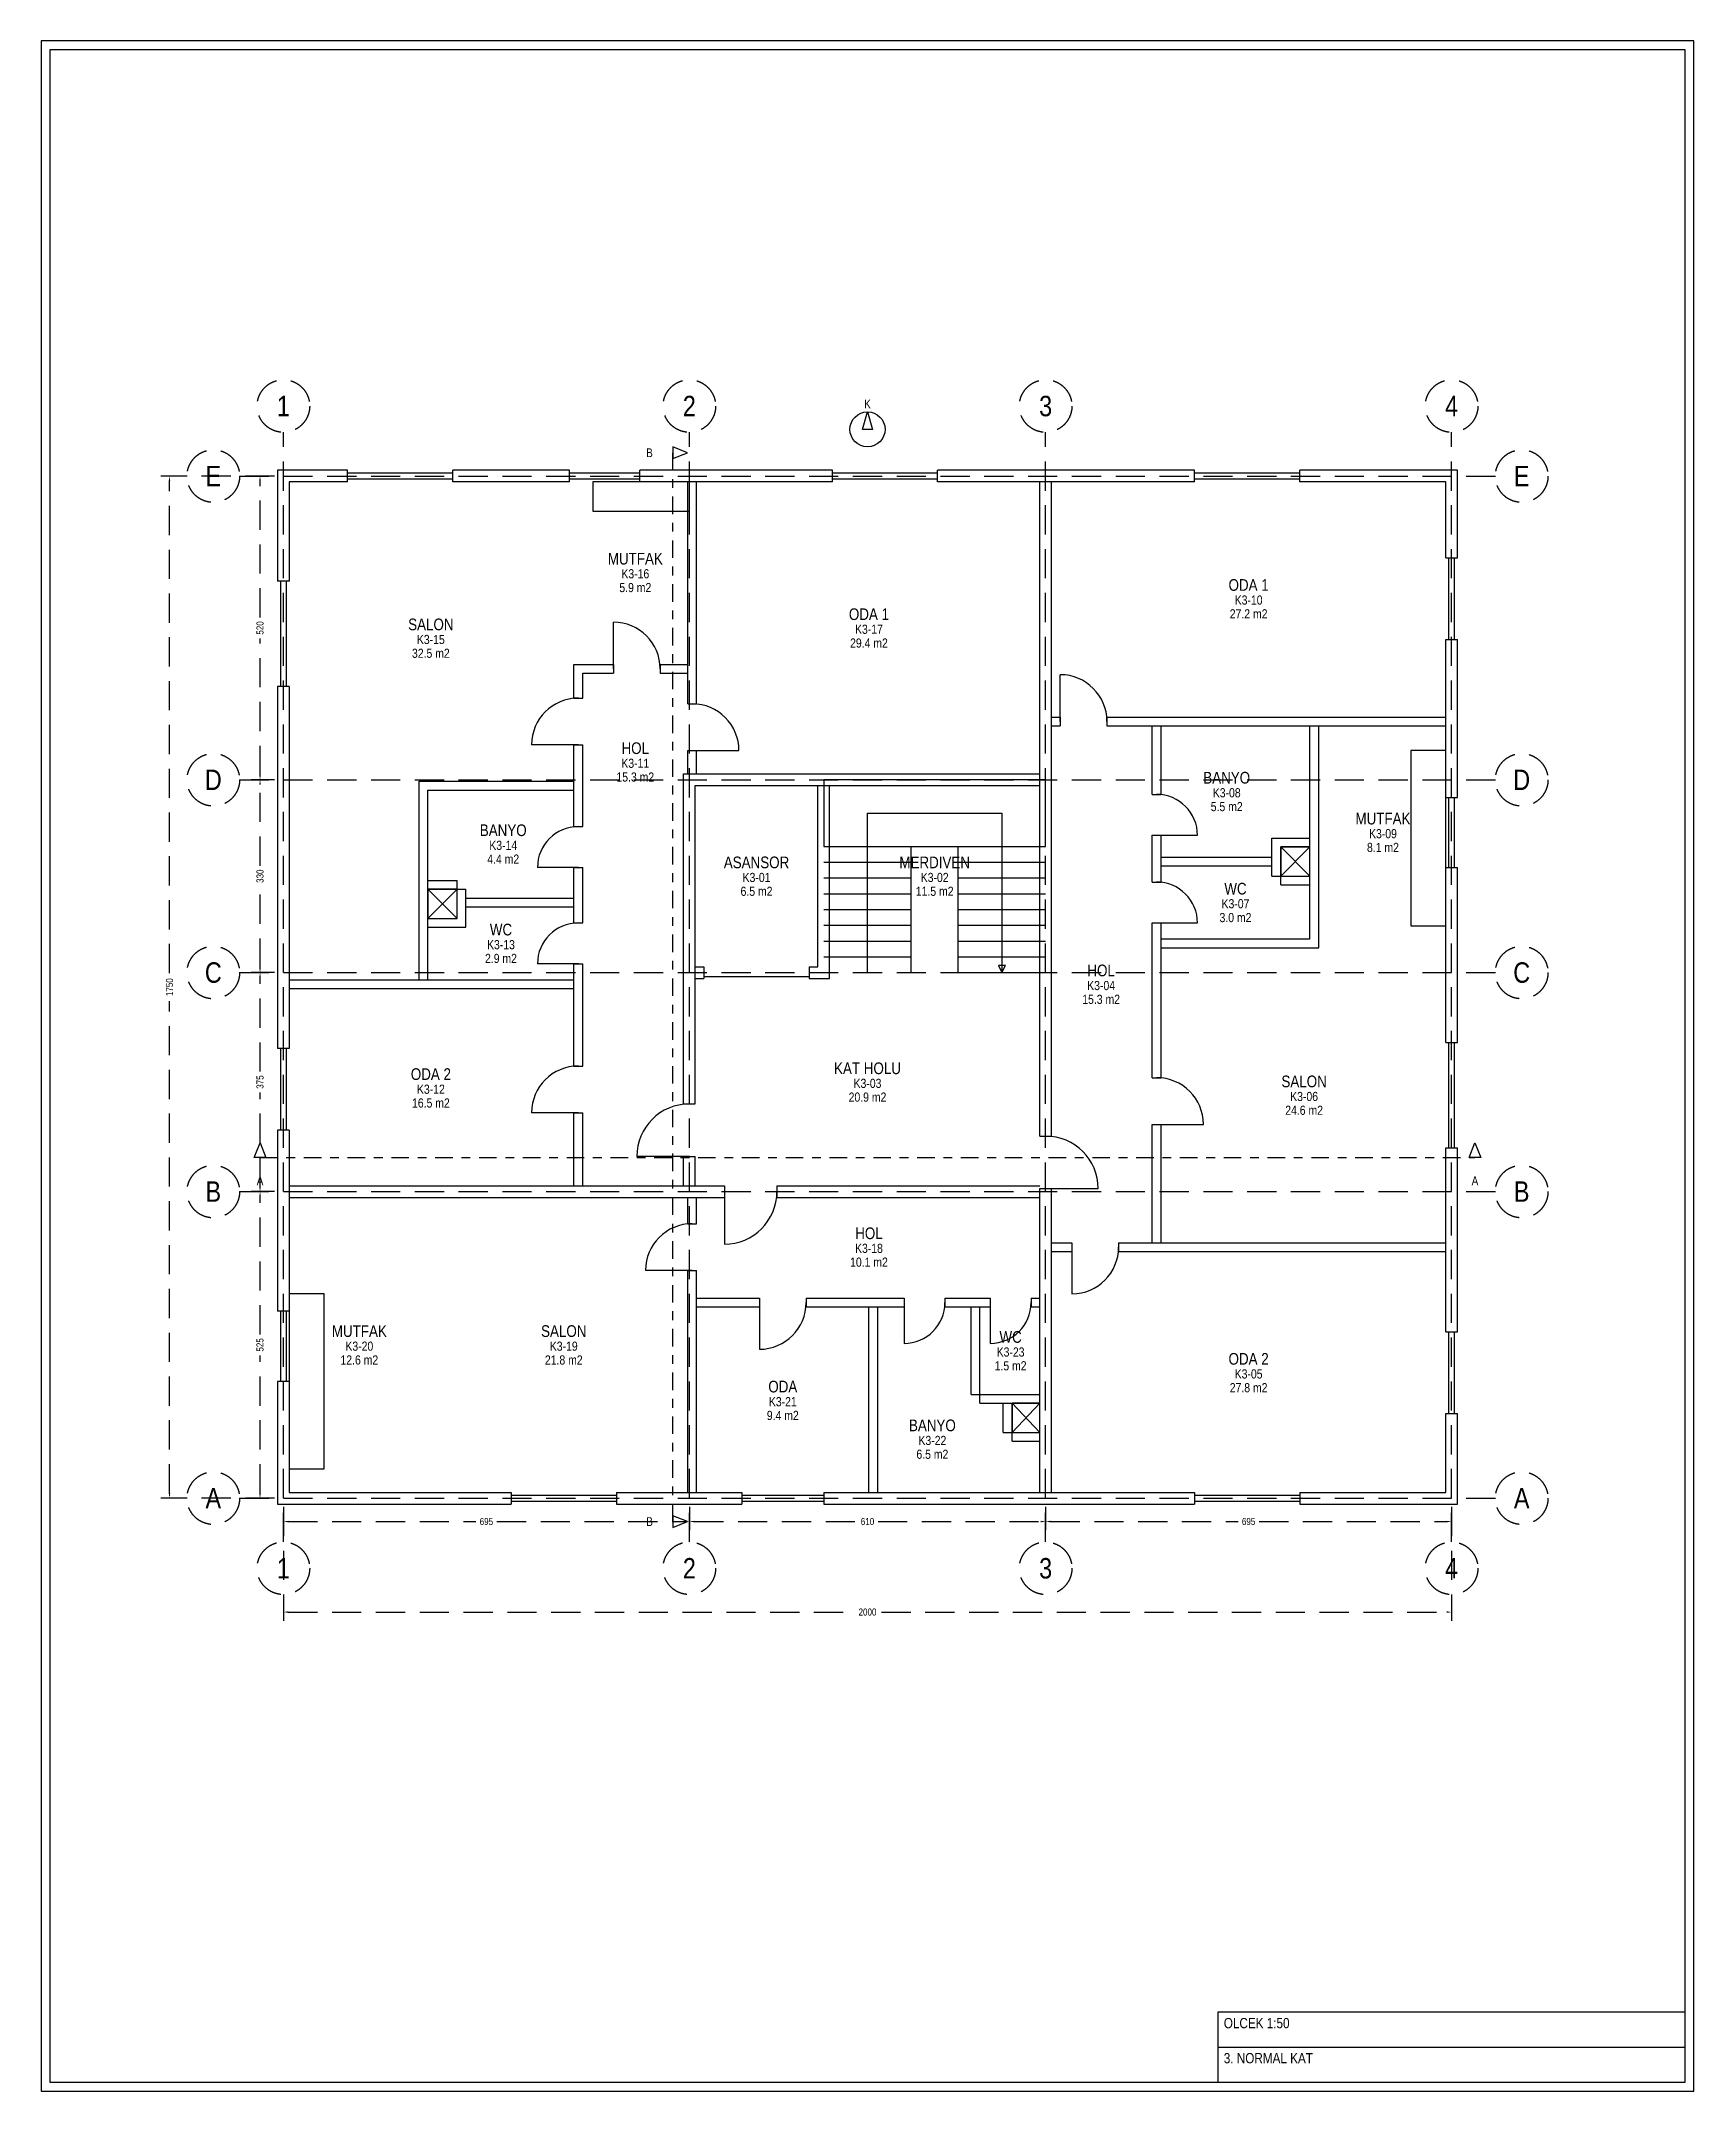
# Model space of a CAD drawing. Header units: millimetres. Extents: x -500 to 372900, y -10150 to 24950.
# Drawn here: x 151500 to 179800, y -10150 to 24950 of the extents above; entities that cross this region are included whole.
import ezdxf
from ezdxf.enums import TextEntityAlignment as Align

# ---------------------------------------------------------------- set-up
doc = ezdxf.new("R2010")
doc.units = ezdxf.units.MM
doc.linetypes.add('DASHED', pattern=[750, 500, -250])
doc.linetypes.add('KESIT_HATTI', pattern=[750, 300, -150, 150, -150])
for name, color, linetype, true_color in [('AKS', 8, 'DASHED', 0x434d58), ('KESIT', 1, 'KESIT_HATTI', 0xc81e1e), ('MERDIVEN', 7, 'Continuous', 0x3c7896), ('SAFT', 7, 'Continuous', 0xc8781e)]:
    doc.layers.add(name, color=color, linetype=linetype, true_color=true_color)
for name, color, linetype in [('CERCEVE', 7, 'Continuous'), ('DUVARLAR', 7, 'Continuous'), ('KAPI-PENCERE', 7, 'Continuous'), ('METIN', 7, 'Continuous'), ('MOBILYA', 7, 'Continuous')]:
    doc.layers.add(name, color=color, linetype=linetype)
doc.styles.get("Standard").update_dxf_attribs({"font": 'arialn.ttf'})
doc.dimstyles.get("Standard").update_dxf_attribs({"dimtxt": 2.5, "dimasz": 2.5, "dimexe": 1.25, "dimexo": 0.625, "dimtad": 1, "dimcen": 2.5, "dimazin": 3, "dimtfac": 1, "dimtmove": 0, "dimatfit": 3})

msp = doc.modelspace()

# ---------------------------------------------------------------- texts
at = {"layer": 'AKS'}
for s, p in [('1', (155650, 18700)), ('2', (162600, 18700)), ('3', (168700, 18700)), ('4', (175650, 18700)), ('E', (154450, 17500)), ('E', (176850, 17500)), ('D', (154450, 12300)), ('D', (176850, 12300)), ('C', (154450, 9000)), ('C', (176850, 9000)), ('B', (154450, 5250)), ('B', (176850, 5250)), ('A', (154450, 0)), ('A', (176850, 0)), ('1', (155650, -1200)), ('2', (162600, -1200)), ('3', (168700, -1200)), ('4', (175650, -1200))]:
    msp.add_text(s, height=350, dxfattribs=at).set_placement(p, align=Align.MIDDLE_CENTER)
at = {"layer": 'KESIT'}
for s, p in [('B', (161916.667, 17900)), ('A', (155250, 5433.333)), ('A', (176050, 5433.333)), ('B', (161916.667, -400))]:
    msp.add_text(s, height=150, dxfattribs=at).set_placement(p, align=Align.MIDDLE_CENTER)
at = {"layer": 'METIN'}
msp.add_text('K', height=150, dxfattribs=at).set_placement((165650, 18735), align=Align.MIDDLE_CENTER)
for s, p in [('OLCEK 1:50', (171750, -8900)), ('3. NORMAL KAT', (171750, -9500))]:
    msp.add_text(s, height=175, dxfattribs=at).set_placement(p, align=Align.TOP_LEFT)

# ---------------------------------------------------------------- blocks, each defined once
blk = doc.blocks.new('_CLOSEDFILLED')
at = {"color": 0, "linetype": 'BYBLOCK'}
blk.add_solid([(-1, 0.16), (0, 0), (-1, -0.16)], dxfattribs=at)
blk = doc.blocks.new('*D46')
at = {"layer": 'AKS'}
for p, q in [((155650, -150), (155650, -550)), ((162600, -150), (162600, -550)), ((155734, -400), (158945, -400)), ((159305, -400), (162516, -400))]:
    blk.add_line(p, q, dxfattribs=at)
at = {"layer": 'Defpoints'}
for p in [(155650, 0), (162600, 0), (155650, -400)]:
    blk.add_point(p, dxfattribs=at)
at = {"layer": 'AKS', "xscale": 84, "yscale": 84, "rotation": 180}
blk.add_blockref('_CLOSEDFILLED', (155650, -400), dxfattribs=at)
at = {"layer": 'AKS', "xscale": 84, "yscale": 84}
blk.add_blockref('_CLOSEDFILLED', (162600, -400), dxfattribs=at)
at = {"layer": 'AKS', "insert": (159125, -400), "char_height": 120, "attachment_point": 5}
blk.add_mtext('695', dxfattribs=at)
blk = doc.blocks.new('*D47')
at = {"layer": 'AKS'}
for p, q in [((162600, -150), (162600, -550)), ((168700, -150), (168700, -550)), ((162684, -400), (165470, -400)), ((165830, -400), (168616, -400))]:
    blk.add_line(p, q, dxfattribs=at)
at = {"layer": 'Defpoints'}
for p in [(162600, 0), (168700, 0), (162600, -400)]:
    blk.add_point(p, dxfattribs=at)
at = {"layer": 'AKS', "xscale": 84, "yscale": 84, "rotation": 180}
blk.add_blockref('_CLOSEDFILLED', (162600, -400), dxfattribs=at)
at = {"layer": 'AKS', "xscale": 84, "yscale": 84}
blk.add_blockref('_CLOSEDFILLED', (168700, -400), dxfattribs=at)
at = {"layer": 'AKS', "insert": (165650, -400), "char_height": 120, "attachment_point": 5}
blk.add_mtext('610', dxfattribs=at)
blk = doc.blocks.new('*D48')
at = {"layer": 'AKS'}
for p, q in [((168700, -150), (168700, -550)), ((175650, -150), (175650, -550)), ((168784, -400), (171995, -400)), ((172355, -400), (175566, -400))]:
    blk.add_line(p, q, dxfattribs=at)
at = {"layer": 'Defpoints'}
for p in [(168700, 0), (175650, 0), (168700, -400)]:
    blk.add_point(p, dxfattribs=at)
at = {"layer": 'AKS', "xscale": 84, "yscale": 84, "rotation": 180}
blk.add_blockref('_CLOSEDFILLED', (168700, -400), dxfattribs=at)
at = {"layer": 'AKS', "xscale": 84, "yscale": 84}
blk.add_blockref('_CLOSEDFILLED', (175650, -400), dxfattribs=at)
at = {"layer": 'AKS', "insert": (172175, -400), "char_height": 120, "attachment_point": 5}
blk.add_mtext('695', dxfattribs=at)
blk = doc.blocks.new('*D49')
at = {"layer": 'AKS'}
for p, q in [((155650, -150), (155650, -2100)), ((175650, -150), (175650, -2100)), ((155734, -1950), (165410, -1950)), ((165890, -1950), (175566, -1950))]:
    blk.add_line(p, q, dxfattribs=at)
at = {"layer": 'Defpoints'}
for p in [(155650, 0), (175650, 0), (155650, -1950)]:
    blk.add_point(p, dxfattribs=at)
at = {"layer": 'AKS', "xscale": 84, "yscale": 84, "rotation": 180}
blk.add_blockref('_CLOSEDFILLED', (155650, -1950), dxfattribs=at)
at = {"layer": 'AKS', "xscale": 84, "yscale": 84}
blk.add_blockref('_CLOSEDFILLED', (175650, -1950), dxfattribs=at)
at = {"layer": 'AKS', "insert": (165650, -1950), "char_height": 120, "attachment_point": 5}
blk.add_mtext('2000', dxfattribs=at)
blk = doc.blocks.new('*D50')
at = {"layer": 'AKS'}
for p, q in [((155500, 5250), (155100, 5250)), ((155250, 2805), (155250, 5166)), ((155250, 84), (155250, 2445)), ((155500, 0), (155100, 0))]:
    blk.add_line(p, q, dxfattribs=at)
at = {"layer": 'Defpoints'}
for p in [(155650, 5250), (155250, 0), (155650, 0)]:
    blk.add_point(p, dxfattribs=at)
at = {"layer": 'AKS', "xscale": 84, "yscale": 84}
for p, rotation in [((155250, 5250), 90), ((155250, 0), 270)]:
    blk.add_blockref('_CLOSEDFILLED', p, dxfattribs=dict(at, rotation=rotation))
at = {"layer": 'AKS', "insert": (155250, 2625), "char_height": 120, "attachment_point": 5, "rotation": 90}
blk.add_mtext('525', dxfattribs=at)
blk = doc.blocks.new('*D51')
at = {"layer": 'AKS'}
for p, q in [((155500, 9000), (155100, 9000)), ((155250, 7305), (155250, 8916)), ((155250, 5334), (155250, 6945)), ((155500, 5250), (155100, 5250))]:
    blk.add_line(p, q, dxfattribs=at)
at = {"layer": 'Defpoints'}
for p in [(155650, 9000), (155250, 5250), (155650, 5250)]:
    blk.add_point(p, dxfattribs=at)
at = {"layer": 'AKS', "xscale": 84, "yscale": 84}
for p, rotation in [((155250, 9000), 90), ((155250, 5250), 270)]:
    blk.add_blockref('_CLOSEDFILLED', p, dxfattribs=dict(at, rotation=rotation))
at = {"layer": 'AKS', "insert": (155250, 7125), "char_height": 120, "attachment_point": 5, "rotation": 90}
blk.add_mtext('375', dxfattribs=at)
blk = doc.blocks.new('*D52')
at = {"layer": 'AKS'}
for p, q in [((155500, 12300), (155100, 12300)), ((155250, 10830), (155250, 12216)), ((155250, 9084), (155250, 10470)), ((155500, 9000), (155100, 9000))]:
    blk.add_line(p, q, dxfattribs=at)
at = {"layer": 'Defpoints'}
for p in [(155650, 12300), (155250, 9000), (155650, 9000)]:
    blk.add_point(p, dxfattribs=at)
at = {"layer": 'AKS', "xscale": 84, "yscale": 84}
for p, rotation in [((155250, 12300), 90), ((155250, 9000), 270)]:
    blk.add_blockref('_CLOSEDFILLED', p, dxfattribs=dict(at, rotation=rotation))
at = {"layer": 'AKS', "insert": (155250, 10650), "char_height": 120, "attachment_point": 5, "rotation": 90}
blk.add_mtext('330', dxfattribs=at)
blk = doc.blocks.new('*D53')
at = {"layer": 'AKS'}
for p, q in [((155500, 17500), (155100, 17500)), ((155250, 15080), (155250, 17416)), ((155250, 12384), (155250, 14720)), ((155500, 12300), (155100, 12300))]:
    blk.add_line(p, q, dxfattribs=at)
at = {"layer": 'Defpoints'}
for p in [(155650, 17500), (155250, 12300), (155650, 12300)]:
    blk.add_point(p, dxfattribs=at)
at = {"layer": 'AKS', "xscale": 84, "yscale": 84}
for p, rotation in [((155250, 17500), 90), ((155250, 12300), 270)]:
    blk.add_blockref('_CLOSEDFILLED', p, dxfattribs=dict(at, rotation=rotation))
at = {"layer": 'AKS', "insert": (155250, 14900), "char_height": 120, "attachment_point": 5, "rotation": 90}
blk.add_mtext('520', dxfattribs=at)
blk = doc.blocks.new('*D54')
at = {"layer": 'AKS'}
for p, q in [((155500, 17500), (153550, 17500)), ((153700, 8990), (153700, 17416)), ((153700, 84), (153700, 8510)), ((155500, 0), (153550, 0))]:
    blk.add_line(p, q, dxfattribs=at)
at = {"layer": 'Defpoints'}
for p in [(155650, 17500), (153700, 0), (155650, 0)]:
    blk.add_point(p, dxfattribs=at)
at = {"layer": 'AKS', "xscale": 84, "yscale": 84}
for p, rotation in [((153700, 17500), 90), ((153700, 0), 270)]:
    blk.add_blockref('_CLOSEDFILLED', p, dxfattribs=dict(at, rotation=rotation))
at = {"layer": 'AKS', "insert": (153700, 8750), "char_height": 120, "attachment_point": 5, "rotation": 90}
blk.add_mtext('1750', dxfattribs=at)
blk = doc.blocks.new('MAHAL_ETIKET')
at = {"layer": 'METIN'}
for tag, height, p in [('MAHAL_ADI', 100, (0, 118)), ('MAHAL_KOD', 78, (0, -11)), ('ALAN', 78, (0, -129))]:
    blk.add_attdef(tag, text='', height=height, dxfattribs=at).set_placement(p, align=Align.MIDDLE_CENTER)

# ---------------------------------------------------------------- dimensions: what is measured, and where the dimension line sits
at = {"layer": 'AKS'}
for base, p1, p2, text, picture, middle in [((153700, 0), (155650, 0), (155650, 17500), '1750', '*D54', (153700, 8750)), ((155250, 12300), (155650, 12300), (155650, 17500), '520', '*D53', (155250, 14900)), ((155250, 9000), (155650, 9000), (155650, 12300), '330', '*D52', (155250, 10650)), ((155250, 5250), (155650, 5250), (155650, 9000), '375', '*D51', (155250, 7125)), ((155250, 0), (155650, 0), (155650, 5250), '525', '*D50', (155250, 2625))]:
    dim = msp.add_linear_dim(base=base, p1=p1, p2=p2, angle=90, text=text, dimstyle='Standard', override={"dimtxt": 120, "dimasz": 84, "dimexe": 150, "dimexo": 150, "dimgap": 80}, dxfattribs=at)
    dim.commit()
    dim.dimension.update_dxf_attribs({"geometry": picture, "text_midpoint": middle})
for base, p1, p2, text, picture, middle in [((155650, -400), (155650, 0), (162600, 0), '695', '*D46', (159125, -400)), ((155650, -1950), (155650, 0), (175650, 0), '2000', '*D49', (165650, -1950)), ((162600, -400), (162600, 0), (168700, 0), '610', '*D47', (165650, -400)), ((168700, -400), (168700, 0), (175650, 0), '695', '*D48', (172175, -400))]:
    dim = msp.add_linear_dim(base=base, p1=p1, p2=p2, text=text, dimstyle='Standard', override={"dimtxt": 120, "dimasz": 84, "dimexe": 150, "dimexo": 150, "dimgap": 80}, dxfattribs=at)
    dim.commit()
    dim.dimension.update_dxf_attribs({"geometry": picture, "text_midpoint": middle})

# ---------------------------------------------------------------- linework, layer by layer
at = {"layer": 'AKS', "linetype": 'DASHED'}
for p, q in [((155650, -750), (155650, 18250)), ((162600, -750), (162600, 18250)), ((168700, -750), (168700, 18250)), ((175650, -750), (175650, 18250)), ((154900, 17500), (176400, 17500)), ((154900, 12300), (176400, 12300)), ((154900, 9000), (176400, 9000)), ((154900, 5250), (176400, 5250)), ((154900, 0), (176400, 0))]:
    msp.add_line(p, q, dxfattribs=at)
at = {"layer": 'AKS'}
for centre in [(155650, 18700), (162600, 18700), (168700, 18700), (175650, 18700), (154450, 17500), (176850, 17500), (154450, 12300), (176850, 12300), (154450, 9000), (176850, 9000), (154450, 5250), (176850, 5250), (154450, 0), (176850, 0), (155650, -1200), (162600, -1200), (168700, -1200), (175650, -1200)]:
    msp.add_circle(centre, 450, dxfattribs=at)
at = {"layer": 'CERCEVE'}
msp.add_line((171650, -9400), (179650, -9400), dxfattribs=at)
for points in [[(151500, -10150), (179800, -10150), (179800, 24950), (151500, 24950)], [(151650, -10000), (179650, -10000), (179650, 24800), (151650, 24800)], [(165650, 18600), (165734, 18300), (165566, 18300)], [(171650, -10000), (179650, -10000), (179650, -8800), (171650, -8800)]]:
    msp.add_lwpolyline(points, close=True, dxfattribs=at)
msp.add_circle((165650, 18300), 300, dxfattribs=at)
at = {"layer": 'DUVARLAR'}
for p, q in [((156750, 17600), (155550, 17600)), ((155550, 17600), (155550, 15700)), ((156750, 17400), (156750, 17600)), ((160550, 17600), (158550, 17600)), ((158550, 17400), (158550, 17600)), ((160550, 17400), (160550, 17600)), ((165050, 17600), (161750, 17600)), ((161750, 17400), (161750, 17600)), ((165050, 17400), (165050, 17600)), ((171250, 17600), (166850, 17600)), ((166850, 17400), (166850, 17600)), ((171250, 17400), (171250, 17600)), ((175750, 17600), (173050, 17600)), ((173050, 17400), (173050, 17600)), ((175750, 16100), (175750, 17600)), ((156750, 17400), (155750, 17400)), ((155750, 17400), (155750, 15700)), ((160550, 17400), (158550, 17400)), ((165050, 17400), (161750, 17400)), ((162575, 13600), (162575, 17400)), ((162725, 13600), (162725, 17400)), ((171250, 17400), (166850, 17400)), ((168600, 6200), (168600, 17400)), ((168800, 6200), (168800, 17400)), ((175550, 17400), (173050, 17400)), ((175550, 16100), (175550, 17400)), ((175550, 16100), (175750, 16100)), ((155750, 15700), (155550, 15700)), ((175550, 12000), (175550, 14700)), ((175550, 14700), (175750, 14700)), ((175750, 12000), (175750, 14700)), ((160625, 14275), (161300, 14275)), ((160625, 13700), (160625, 14275)), ((160775, 14125), (161300, 14125)), ((160775, 13700), (160775, 14125)), ((161300, 14275), (161300, 14125)), ((162100, 14275), (162575, 14275)), ((162100, 14275), (162100, 14125)), ((162100, 14125), (162575, 14125)), ((155550, 13900), (155550, 7700)), ((155750, 13900), (155550, 13900)), ((155750, 13900), (155750, 7700)), ((160625, 13700), (160775, 13700)), ((162575, 13600), (162725, 13600)), ((168800, 13375), (168950, 13375)), ((168950, 13375), (168950, 13225)), ((169750, 13375), (175550, 13375)), ((169750, 13375), (169750, 13225)), ((168800, 13225), (168950, 13225)), ((169750, 13225), (175550, 13225)), ((170525, 12050), (170525, 13225)), ((170675, 12050), (170675, 13225)), ((173225, 9575), (173225, 13225)), ((173375, 9425), (173375, 13225)), ((160625, 11500), (160625, 12900)), ((160625, 12900), (160775, 12900)), ((160775, 11500), (160775, 12900)), ((162575, 12400), (162575, 12800)), ((162575, 12800), (162725, 12800)), ((162725, 12400), (162725, 12800)), ((162500, 12400), (168600, 12400)), ((162500, 6750), (162500, 12400)), ((157975, 12275), (160625, 12275)), ((157975, 8875), (157975, 12275)), ((158125, 12125), (160625, 12125)), ((158125, 8875), (158125, 12125)), ((162700, 12200), (168600, 12200)), ((162700, 6750), (162700, 12200)), ((164800, 9100), (164800, 12200)), ((165000, 8900), (165000, 12200)), ((170525, 12050), (170675, 12050)), ((175550, 12000), (175750, 12000)), ((160625, 11500), (160775, 11500)), ((170525, 10550), (170525, 11350)), ((170525, 11350), (170675, 11350)), ((170675, 10550), (170675, 11350)), ((172575, 11300), (173225, 11300)), ((172575, 10650), (172575, 11300)), ((170675, 10975), (172575, 10975)), ((172725, 11150), (173225, 11150)), ((172725, 10500), (172725, 11150)), ((158125, 10575), (158625, 10575)), ((158625, 9925), (158625, 10575)), ((160625, 9850), (160625, 10800)), ((160625, 10800), (160775, 10800)), ((160775, 9850), (160775, 10800)), ((170525, 10550), (170675, 10550)), ((170675, 10825), (172575, 10825)), ((172575, 10650), (173225, 10650)), ((175550, 7800), (175550, 10800)), ((175550, 10800), (175750, 10800)), ((175750, 7800), (175750, 10800)), ((158125, 10425), (158775, 10425)), ((158775, 9775), (158775, 10425)), ((158775, 10275), (160625, 10275)), ((172725, 10500), (173225, 10500)), ((158125, 9925), (158625, 9925)), ((158775, 10125), (160625, 10125)), ((160625, 9850), (160775, 9850)), ((170525, 7200), (170525, 9850)), ((170525, 9850), (170675, 9850)), ((170675, 7200), (170675, 9850)), ((158125, 9775), (158775, 9775)), ((170675, 9575), (173225, 9575)), ((160625, 7400), (160625, 9150)), ((160625, 9150), (160775, 9150)), ((160775, 7400), (160775, 9150)), ((170675, 9425), (173375, 9425)), ((155750, 8875), (160625, 8875)), ((162700, 9100), (162850, 9100)), ((162700, 8900), (162850, 8900)), ((162850, 9100), (162850, 8900)), ((164650, 9100), (164800, 9100)), ((164650, 9100), (164650, 8900)), ((164650, 8900), (165000, 8900)), ((155750, 8725), (160625, 8725)), ((175550, 7800), (175750, 7800)), ((155750, 7700), (155550, 7700)), ((160625, 7400), (160775, 7400)), ((170525, 7200), (170675, 7200)), ((162500, 6750), (162700, 6750)), ((160625, 5350), (160625, 6600)), ((160625, 6600), (160775, 6600)), ((160775, 5350), (160775, 6600)), ((170525, 4375), (170525, 6400)), ((170525, 6400), (170675, 6400)), ((170675, 4375), (170675, 6400)), ((155550, 6300), (155550, 3200)), ((155750, 6300), (155550, 6300)), ((155750, 6300), (155750, 3200)), ((168600, 6200), (168800, 6200)), ((175550, 2850), (175550, 6000)), ((175550, 6000), (175750, 6000)), ((175750, 2850), (175750, 6000)), ((162500, 5350), (162500, 5850)), ((162500, 5850), (162700, 5850)), ((162700, 5350), (162700, 5850)), ((155750, 5350), (163200, 5350)), ((163200, 5350), (163200, 5150)), ((164100, 5350), (168600, 5350)), ((164100, 5350), (164100, 5150)), ((168600, 100), (168600, 5300)), ((168600, 5300), (168800, 5300)), ((168800, 100), (168800, 5300)), ((155750, 5150), (163200, 5150)), ((162575, 4700), (162575, 5150)), ((162725, 4700), (162725, 5150)), ((164100, 5150), (168600, 5150)), ((162575, 4700), (162725, 4700)), ((168800, 4375), (169150, 4375)), ((168800, 4225), (169150, 4225)), ((169150, 4375), (169150, 4225)), ((169950, 4375), (175550, 4375)), ((169950, 4375), (169950, 4225)), ((169950, 4225), (175550, 4225)), ((162575, 100), (162575, 3900)), ((162575, 3900), (162725, 3900)), ((162725, 100), (162725, 3900)), ((155750, 3200), (155550, 3200)), ((162725, 3425), (163800, 3425)), ((162725, 3275), (163800, 3275)), ((163800, 3425), (163800, 3275)), ((164600, 3425), (166275, 3425)), ((164600, 3425), (164600, 3275)), ((164600, 3275), (166275, 3275)), ((165675, 100), (165675, 3275)), ((165825, 100), (165825, 3275)), ((166275, 3425), (166275, 3275)), ((166975, 3425), (167750, 3425)), ((166975, 3425), (166975, 3275)), ((166975, 3275), (167750, 3275)), ((167425, 1775), (167425, 3275)), ((167575, 1625), (167575, 3275)), ((167750, 3425), (167750, 3275)), ((168450, 3425), (168600, 3425)), ((168450, 3425), (168450, 3275)), ((168450, 3275), (168600, 3275)), ((175550, 2850), (175750, 2850)), ((155550, 2000), (155550, -100)), ((155750, 2000), (155550, 2000)), ((155750, 2000), (155750, 100)), ((167425, 1775), (168600, 1775)), ((167575, 1625), (168600, 1625)), ((167975, 1125), (167975, 1625)), ((168125, 975), (168125, 1625)), ((175550, 100), (175550, 1450)), ((175550, 1450), (175750, 1450)), ((175750, -100), (175750, 1450)), ((167975, 1125), (168600, 1125)), ((168125, 975), (168600, 975)), ((155750, 100), (159550, 100)), ((159550, 100), (159550, -100)), ((161350, 100), (163500, 100)), ((161350, 100), (161350, -100)), ((163500, 100), (163500, -100)), ((164900, 100), (171250, 100)), ((164900, 100), (164900, -100)), ((171250, 100), (171250, -100)), ((173050, 100), (175550, 100)), ((173050, 100), (173050, -100)), ((155550, -100), (159550, -100)), ((161350, -100), (163500, -100)), ((164900, -100), (171250, -100)), ((173050, -100), (175750, -100))]:
    msp.add_line(p, q, dxfattribs=at)
at = {"layer": 'KAPI-PENCERE'}
for p, q in [((158550, 17550), (156750, 17550)), ((161750, 17550), (160550, 17550)), ((166850, 17550), (165050, 17550)), ((173050, 17550), (171250, 17550)), ((158550, 17450), (156750, 17450)), ((161750, 17450), (160550, 17450)), ((166850, 17450), (165050, 17450)), ((173050, 17450), (171250, 17450)), ((175600, 14700), (175600, 16100)), ((175700, 14700), (175700, 16100)), ((155600, 15700), (155600, 13900)), ((155700, 15700), (155700, 13900)), ((161300, 14200), (161300, 15000)), ((168950, 13300), (168950, 14100)), ((160700, 12900), (159900, 12900)), ((162650, 12800), (163450, 12800)), ((175600, 10800), (175600, 12000)), ((175700, 10800), (175700, 12000)), ((170600, 11350), (171300, 11350)), ((160700, 10800), (160000, 10800)), ((170600, 9850), (171300, 9850)), ((160700, 9150), (160000, 9150)), ((162850, 8933.333), (164650, 8933.333)), ((164650, 8933.333), (164650, 8900)), ((175600, 6000), (175600, 7800)), ((175700, 6000), (175700, 7800)), ((155600, 7700), (155600, 6300)), ((155700, 7700), (155700, 6300)), ((160700, 6600), (159900, 6600)), ((170600, 6400), (171400, 6400)), ((162600, 5850), (161700, 5850)), ((168700, 5300), (169600, 5300)), ((163200, 5250), (163200, 4350)), ((169150, 4300), (169150, 3500)), ((162650, 3900), (161850, 3900)), ((155600, 3200), (155600, 2000)), ((155700, 3200), (155700, 2000)), ((163800, 3350), (163800, 2550)), ((166275, 3350), (166275, 2650)), ((167750, 3350), (167750, 2650)), ((175600, 1450), (175600, 2850)), ((175700, 1450), (175700, 2850)), ((159550, 50), (161350, 50)), ((163500, 50), (164900, 50)), ((171250, 50), (173050, 50)), ((159550, -50), (161350, -50)), ((163500, -50), (164900, -50)), ((171250, -50), (173050, -50))]:
    msp.add_line(p, q, dxfattribs=at)
for centre, radius, start, end in [((161300, 14200), 800, 0, 90), ((168950, 13300), 800, 0, 90), ((160700, 12900), 800, 90, 180), ((162650, 12800), 800, 0, 90), ((170600, 11350), 700, 0, 90), ((160700, 10800), 700, 90, 180), ((170600, 9850), 700, 0, 90), ((160700, 9150), 700, 90, 180), ((160700, 6600), 800, 90, 180), ((170600, 6400), 800, 0, 90), ((162600, 5850), 900, 90, 180), ((168700, 5300), 900, 0, 90), ((163200, 5250), 900, -90, 0), ((162650, 3900), 800, 90, 180), ((169150, 4300), 800, -90, 0), ((163800, 3350), 800, -90, 0), ((166275, 3350), 700, -90, 0), ((167750, 3350), 700, -90, 0)]:
    msp.add_arc(centre, radius, start, end, dxfattribs=at)
at = {"layer": 'KESIT', "linetype": 'KESIT_HATTI'}
for p, q in [((162316.667, -400), (162316.667, 17900)), ((155250, 5833.333), (176050, 5833.333))]:
    msp.add_line(p, q, dxfattribs=at)
at = {"layer": 'KESIT'}
for points in [[(162566.667, 17900), (162316.667, 18000), (162316.667, 17800)], [(155250, 6083.333), (155350, 5833.333), (155150, 5833.333)], [(176050, 6083.333), (176150, 5833.333), (175950, 5833.333)], [(162566.667, -400), (162316.667, -300), (162316.667, -500)]]:
    msp.add_lwpolyline(points, close=True, dxfattribs=at)
at = {"layer": 'MERDIVEN'}
for p, q in [((165650, 9000), (165650, 11730)), ((165650, 11730), (167950, 11730)), ((167950, 11730), (167950, 9000)), ((164900, 11160), (166400, 11160)), ((164900, 10890), (166400, 10890)), ((166400, 9000), (166400, 11160)), ((167200, 9000), (167200, 11160)), ((167200, 10890), (168700, 10890)), ((164900, 10620), (166400, 10620)), ((167200, 10620), (168700, 10620)), ((164900, 10350), (166400, 10350)), ((167200, 10350), (168700, 10350)), ((164900, 10080), (166400, 10080)), ((167200, 10080), (168700, 10080)), ((164900, 9810), (166400, 9810)), ((164900, 9540), (166400, 9540)), ((167200, 9810), (168700, 9810)), ((167200, 9540), (168700, 9540)), ((164900, 9270), (166400, 9270)), ((167200, 9270), (168700, 9270)), ((167200, 9000), (168700, 9000))]:
    msp.add_line(p, q, dxfattribs=at)
for points in [[(164900, 11160), (168700, 11160), (168700, 12300), (164900, 12300)], [(167950, 9000), (168010, 9120), (167890, 9120)]]:
    msp.add_lwpolyline(points, close=True, dxfattribs=at)
at = {"layer": 'MOBILYA'}
for points in [[(160950, 16900), (162600, 16900), (162600, 17400), (160950, 17400)], [(174950, 9800), (175550, 9800), (175550, 12800), (174950, 12800)], [(155750, 500), (156350, 500), (156350, 3500), (155750, 3500)]]:
    msp.add_lwpolyline(points, close=True, dxfattribs=at)
at = {"layer": 'SAFT'}
for p, q in [((172725, 10650), (173225, 11150)), ((173225, 10650), (172725, 11150)), ((158125, 9925), (158625, 10425)), ((158625, 9925), (158125, 10425)), ((168125, 1125), (168600, 1625)), ((168600, 1125), (168125, 1625))]:
    msp.add_line(p, q, dxfattribs=at)
for points in [[(172725, 10650), (173225, 10650), (173225, 11150), (172725, 11150)], [(158125, 9925), (158625, 9925), (158625, 10425), (158125, 10425)], [(168125, 1125), (168600, 1125), (168600, 1625), (168125, 1625)]]:
    msp.add_lwpolyline(points, close=True, dxfattribs=at)

# ---------------------------------------------------------------- block references
at = {"layer": 'METIN', "xscale": 2, "yscale": 2}
for p, values in [((161675, 15850), {'MAHAL_ADI': 'MUTFAK', 'MAHAL_KOD': 'K3-16', 'ALAN': '5.9 m2'}), ((172175, 15400), {'MAHAL_ADI': 'ODA 1', 'MAHAL_KOD': 'K3-10', 'ALAN': '27.2 m2'}), ((165675, 14900), {'MAHAL_ADI': 'ODA 1', 'MAHAL_KOD': 'K3-17', 'ALAN': '29.4 m2'}), ((158174.384, 14724.75), {'MAHAL_ADI': 'SALON', 'MAHAL_KOD': 'K3-15', 'ALAN': '32.5 m2'}), ((161674.524, 12605.823), {'MAHAL_ADI': 'HOL', 'MAHAL_KOD': 'K3-11', 'ALAN': '15.3 m2'}), ((171800, 12100), {'MAHAL_ADI': 'BANYO', 'MAHAL_KOD': 'K3-08', 'ALAN': '5.5 m2'}), ((174475, 11400), {'MAHAL_ADI': 'MUTFAK', 'MAHAL_KOD': 'K3-09', 'ALAN': '8.1 m2'}), ((159413.77, 11200.488), {'MAHAL_ADI': 'BANYO', 'MAHAL_KOD': 'K3-14', 'ALAN': '4.4 m2'}), ((163750, 10650), {'MAHAL_ADI': 'ASANSOR', 'MAHAL_KOD': 'K3-01', 'ALAN': '6.5 m2'}), ((166800, 10650), {'MAHAL_ADI': 'MERDIVEN', 'MAHAL_KOD': 'K3-02', 'ALAN': '11.5 m2'}), ((171950, 10200), {'MAHAL_ADI': 'WC', 'MAHAL_KOD': 'K3-07', 'ALAN': '3.0 m2'}), ((159375, 9500), {'MAHAL_ADI': 'WC', 'MAHAL_KOD': 'K3-13', 'ALAN': '2.9 m2'}), ((169650, 8800), {'MAHAL_ADI': 'HOL', 'MAHAL_KOD': 'K3-04', 'ALAN': '15.3 m2'}), ((165650, 7125), {'MAHAL_ADI': 'KAT HOLU', 'MAHAL_KOD': 'K3-03', 'ALAN': '20.9 m2'}), ((158175, 7025), {'MAHAL_ADI': 'ODA 2', 'MAHAL_KOD': 'K3-12', 'ALAN': '16.5 m2'}), ((173125, 6900), {'MAHAL_ADI': 'SALON', 'MAHAL_KOD': 'K3-06', 'ALAN': '24.6 m2'}), ((165675, 4300), {'MAHAL_ADI': 'HOL', 'MAHAL_KOD': 'K3-18', 'ALAN': '10.1 m2'}), ((156950, 2625), {'MAHAL_ADI': 'MUTFAK', 'MAHAL_KOD': 'K3-20', 'ALAN': '12.6 m2'}), ((160450, 2625), {'MAHAL_ADI': 'SALON', 'MAHAL_KOD': 'K3-19', 'ALAN': '21.8 m2'}), ((168100, 2525), {'MAHAL_ADI': 'WC', 'MAHAL_KOD': 'K3-23', 'ALAN': '1.5 m2'}), ((172175, 2150), {'MAHAL_ADI': 'ODA 2', 'MAHAL_KOD': 'K3-05', 'ALAN': '27.8 m2'}), ((164200, 1675), {'MAHAL_ADI': 'ODA', 'MAHAL_KOD': 'K3-21', 'ALAN': '9.4 m2'}), ((166760.822, 1010.822), {'MAHAL_ADI': 'BANYO', 'MAHAL_KOD': 'K3-22', 'ALAN': '6.5 m2'})]:
    msp.add_blockref('MAHAL_ETIKET', p, dxfattribs=at).add_auto_attribs(values)

msp.set_redraw_order([(e.dxf.handle, doc.entitydb.next_handle()) for e in msp.query("TEXT MTEXT ATTDEF DIMENSION ARC_DIMENSION")])  # texts and dimensions are drawn at this point

doc.saveas('drawing.dxf')
